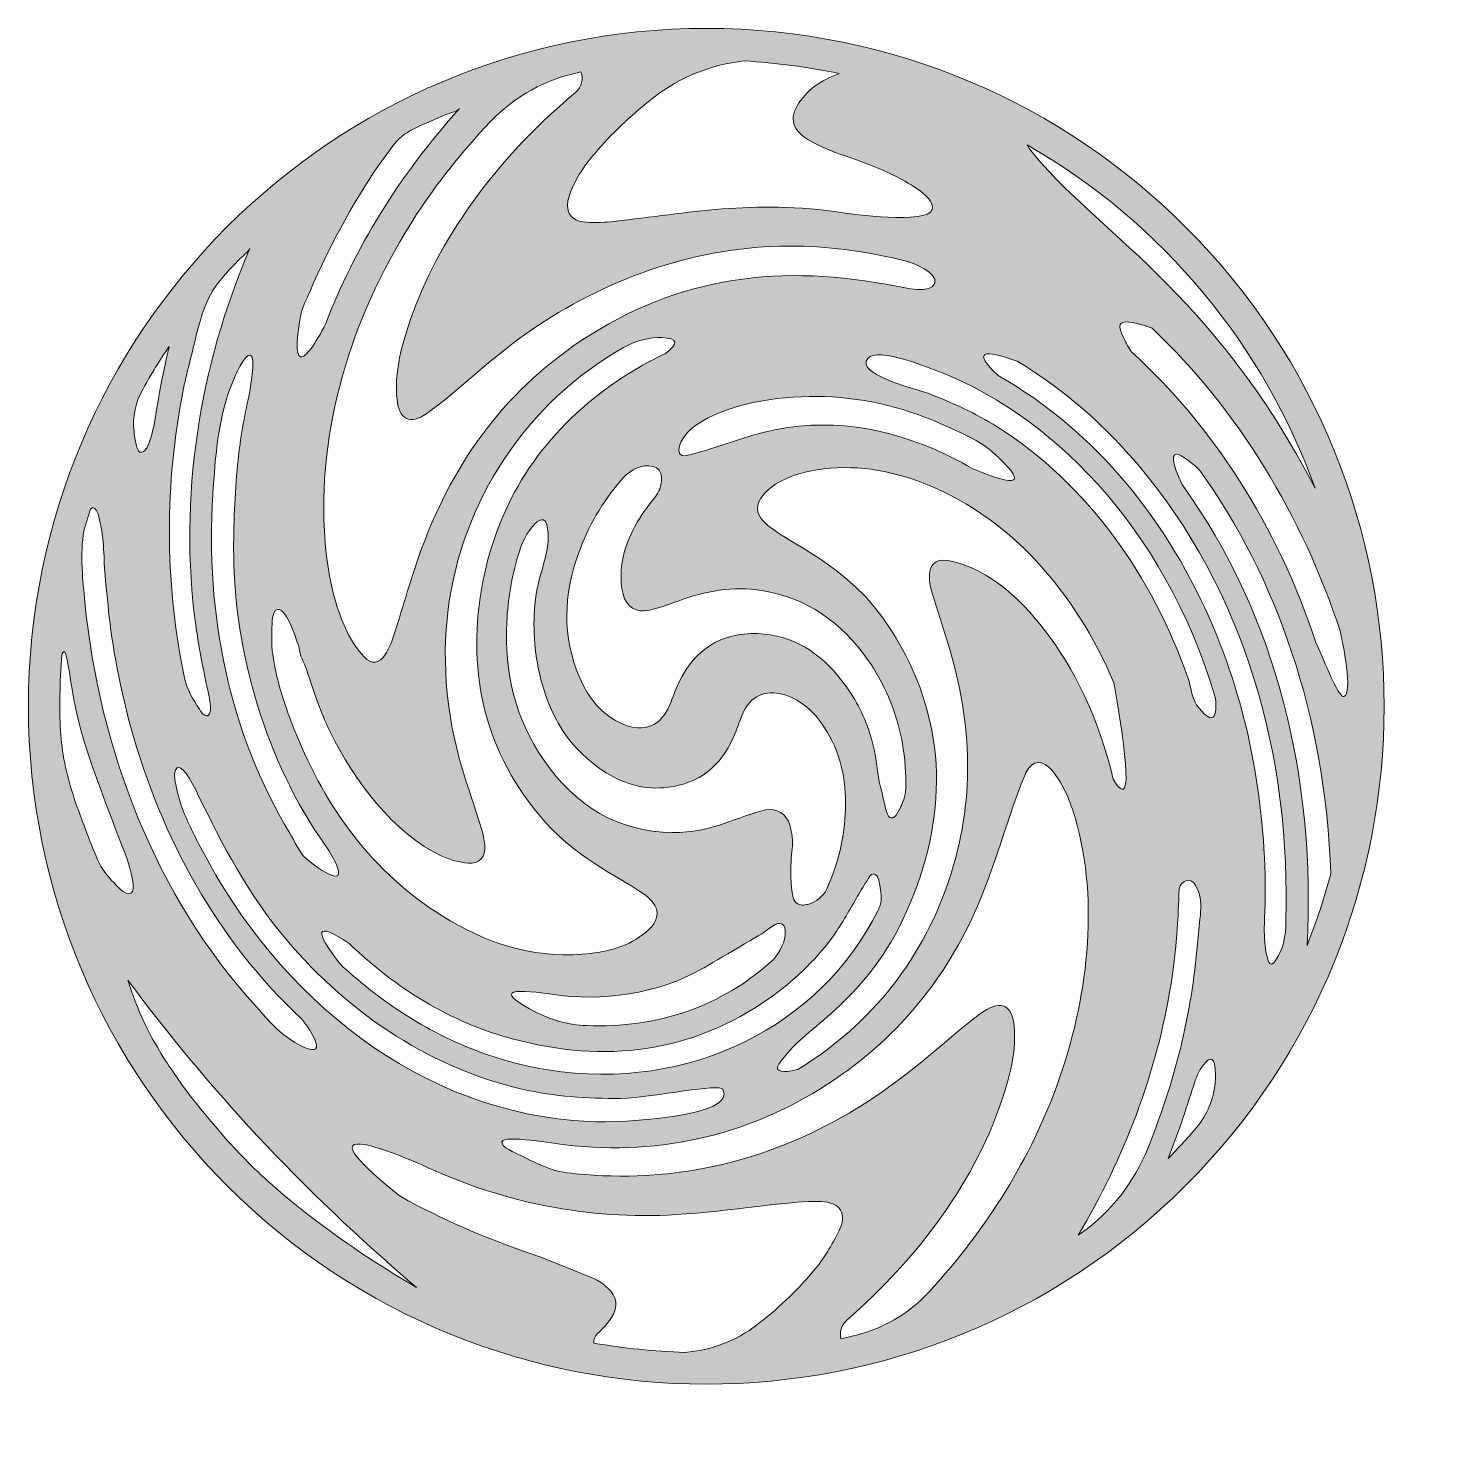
# Model space of a CAD drawing. Header units: inches. Extents: x 0 to 6.29, y -6.29 to 0.
import ezdxf

# ---------------------------------------------------------------- set-up
doc = ezdxf.new("R2010")
doc.units = ezdxf.units.IN
doc.header["$MEASUREMENT"] = 0
doc.layers.add('3-1 - Coasters Laser Cut', color=7, linetype='Continuous', lineweight=0)

msp = doc.modelspace()

# ---------------------------------------------------------------- hatches: boundary and pattern name
at = {"layer": '3-1 - Coasters Laser Cut', "true_color": 0x1d1d1b, "transparency": 33554687}
h = msp.add_hatch(color=250, dxfattribs=at)
h.dxf.hatch_style = 2
edge = h.paths.add_edge_path()
edge.add_spline(control_points=[(5.8222, -2.9565), (5.8006, -2.9608), (5.757, -2.8539), (5.698, -2.7174), (5.5258, -2.1969), (5.2411, -1.7585), (4.8823, -1.4319), (4.8706, -1.4149), (4.858, -1.3938), (4.8463, -1.3678), (4.8255, -1.3219), (4.8306, -1.3119), (4.8329, -1.3087), (4.842, -1.2954), (4.8744, -1.291), (4.9738, -1.3271), (5.3569, -1.6918), (5.637, -2.1557), (5.8066, -2.6706), (5.8152, -2.7125), (5.8637, -2.9481), (5.8222, -2.9565)], knot_values=[0, 0, 0, 0, 1, 1, 1, 2, 2, 2, 3, 3, 3, 4, 4, 4, 5, 5, 5, 6, 6, 6, 7, 7, 7, 7], degree=3, periodic=0)
edge = h.paths.add_edge_path()
edge.add_spline(control_points=[(5.6588, -4.0583), (5.6986, -3.338), (5.529, -2.6028), (5.1056, -2.0189), (5.082, -1.9678), (5.0552, -1.8994), (5.073, -1.8867), (5.0876, -1.8763), (5.1301, -1.9047), (5.1841, -1.956), (5.523, -2.4274), (5.7398, -3.0419), (5.764, -3.7418), (5.7342, -3.8522), (5.7021, -3.9496), (5.6588, -4.0583)], knot_values=[0, 0, 0, 0, 1, 1, 1, 2, 2, 2, 3, 3, 3, 4, 4, 4, 5, 5, 5, 5], degree=3, periodic=0)
edge = h.paths.add_edge_path()
edge.add_spline(control_points=[(5.5658, -3.8989), (5.5644, -3.9658), (5.5688, -4.0339), (5.5369, -4.0946), (5.5313, -4.1051), (5.5254, -4.1153), (5.519, -4.1253), (5.5162, -4.1299), (5.5131, -4.1344), (5.5088, -4.1375), (5.497, -4.1458), (5.4893, -4.1364), (5.4861, -4.1256), (5.4601, -4.0388), (5.4722, -3.9529), (5.4733, -3.8642), (5.4786, -3.4465), (5.4048, -3.0308), (5.2444, -2.6507), (5.0494, -2.1886), (4.7259, -1.7814), (4.2911, -1.5358), (4.1749, -1.4271), (4.2266, -1.4185), (4.3751, -1.4724), (4.5493, -1.5769), (4.7123, -1.7104), (4.8573, -1.8706), (5.3588, -2.4248), (5.5787, -3.1633), (5.5658, -3.8989)], knot_values=[0, 0, 0, 0, 1, 1, 1, 2, 2, 2, 3, 3, 3, 4, 4, 4, 5, 5, 5, 6, 6, 6, 7, 7, 7, 8, 8, 8, 9, 9, 9, 10, 10, 10, 10], degree=3, periodic=0)
edge = h.paths.add_edge_path()
edge.add_spline(control_points=[(5.1701, -2.9935), (5.1499, -2.9669), (5.1437, -2.9094), (5.1324, -2.8774), (4.9767, -2.4289), (4.689, -2.0168), (4.2873, -1.7629), (4.1912, -1.7022), (4.0872, -1.6557), (3.9813, -1.6149), (3.9358, -1.5972), (3.6877, -1.539), (3.7079, -1.4726), (3.7299, -1.3997), (3.9499, -1.4896), (3.993, -1.505), (4.5116, -1.6903), (5.0268, -2.2006), (5.2543, -2.9636), (5.2624, -3.0686), (5.2345, -3.0785), (5.1701, -2.9935)], knot_values=[0, 0, 0, 0, 1, 1, 1, 2, 2, 2, 3, 3, 3, 4, 4, 4, 5, 5, 5, 6, 6, 6, 7, 7, 7, 7], degree=3, periodic=0)
edge = h.paths.add_edge_path()
edge.add_spline(control_points=[(5.2507, -4.6785), (5.2416, -4.7513), (5.2094, -4.8194), (5.1613, -4.8747), (5.1236, -4.918), (5.0845, -4.9603), (5.0441, -5.0015), (5.0849, -4.8972), (5.1216, -4.7911), (5.1558, -4.6806), (5.1668, -4.6454), (5.178, -4.6146), (5.2013, -4.586), (5.2086, -4.5771), (5.2234, -4.5572), (5.2373, -4.5628), (5.2506, -4.5681), (5.2513, -4.5935), (5.2522, -4.6047), (5.2543, -4.6316), (5.2535, -4.6559), (5.2507, -4.6785)], knot_values=[0, 0, 0, 0, 1, 1, 1, 2, 2, 2, 3, 3, 3, 4, 4, 4, 5, 5, 5, 6, 6, 6, 7, 7, 7, 7], degree=3, periodic=0)
edge = h.paths.add_edge_path()
edge.add_spline(control_points=[(4.6611, -5.33), (4.6562, -5.3335), (4.6514, -5.337), (4.6465, -5.3404), (4.8484, -5.0004), (4.993, -4.626), (5.0568, -4.2285), (5.0955, -3.9867), (5.0883, -3.8176), (5.094, -3.8007), (5.099, -3.7864), (5.1199, -3.7685), (5.1358, -3.7701), (5.1693, -3.7736), (5.1836, -3.8328), (5.1868, -3.859), (5.1922, -3.9031), (5.1833, -3.9471), (5.1797, -3.9908), (5.1669, -4.1469), (5.1468, -4.3025), (5.112, -4.4553), (5.0726, -4.6284), (5.0191, -4.796), (4.9538, -4.9572), (4.8933, -5.1065), (4.7922, -5.2363), (4.6611, -5.33)], knot_values=[0, 0, 0, 0, 1, 1, 1, 2, 2, 2, 3, 3, 3, 4, 4, 4, 5, 5, 5, 6, 6, 6, 7, 7, 7, 8, 8, 8, 9, 9, 9, 9], degree=3, periodic=0)
edge = h.paths.add_edge_path()
edge.add_spline(control_points=[(3.9877, -5.59), (3.8963, -5.6892), (3.777, -5.7577), (3.6455, -5.788), (3.629, -5.7917), (3.6125, -5.7954), (3.5959, -5.7989), (3.5888, -5.7714), (3.5956, -5.7401), (3.6212, -5.7178), (3.9344, -5.4446), (4.1972, -5.0981), (4.3183, -4.7122), (4.3483, -4.6168), (4.3713, -4.5194), (4.3629, -4.4178), (4.3549, -4.3235), (4.3063, -4.2983), (4.2274, -4.3511), (4.0929, -4.4414), (3.9098, -4.6385), (3.6319, -4.8004), (3.2641, -5.0147), (2.8769, -5.105), (2.4638, -5.0728), (2.3382, -5.0631), (2.308, -5.0537), (2.1726, -4.9853), (2.1598, -4.9789), (2.0886, -4.9496), (2.0949, -4.9269), (2.1037, -4.8957), (2.3331, -4.9365), (2.3754, -4.9413), (2.8087, -4.9899), (3.2094, -4.8953), (3.5708, -4.65), (3.8548, -4.4572), (4.0641, -4.199), (4.2001, -3.8851), (4.2811, -3.6982), (4.3637, -3.3989), (4.4148, -3.2951), (4.4443, -3.2354), (4.489, -3.2339), (4.5319, -3.2864), (4.5829, -3.3486), (4.6113, -3.4219), (4.6334, -3.4976), (4.7418, -3.8689), (4.6861, -4.3064), (4.5545, -4.6704), (4.4378, -4.9935), (4.2486, -5.3068), (3.9877, -5.59)], knot_values=[0, 0, 0, 0, 1, 1, 1, 2, 2, 2, 3, 3, 3, 4, 4, 4, 5, 5, 5, 6, 6, 6, 7, 7, 7, 8, 8, 8, 9, 9, 9, 10, 10, 10, 11, 11, 11, 12, 12, 12, 13, 13, 13, 14, 14, 14, 15, 15, 15, 16, 16, 16, 17, 17, 17, 18, 18, 18, 18], degree=3, periodic=0)
edge = h.paths.add_edge_path()
edge.add_spline(control_points=[(3.4751, -5.4989), (3.3952, -5.5944), (3.3068, -5.6738), (3.2233, -5.7382), (3.1313, -5.8092), (3.0206, -5.8508), (2.9054, -5.8594), (2.7694, -5.855), (2.6348, -5.8414), (2.5024, -5.8182), (2.5008, -5.8033), (2.5056, -5.7876), (2.519, -5.7758), (2.542, -5.7554), (2.563, -5.7321), (2.5808, -5.7044), (2.6112, -5.6571), (2.6056, -5.6121), (2.5637, -5.5747), (2.5462, -5.5592), (2.5269, -5.5436), (2.5056, -5.5347), (2.4084, -5.4946), (2.3116, -5.4529), (2.2122, -5.4186), (2.0148, -5.3504), (1.8262, -5.2683), (1.6476, -5.1703), (1.624, -5.1519), (1.4112, -4.9856), (1.4349, -4.9458), (1.4588, -4.9057), (1.7087, -5.0151), (1.7356, -5.0271), (2.0909, -5.1957), (2.4777, -5.2737), (2.867, -5.2499), (3.1048, -5.2353), (3.3801, -5.1864), (3.5072, -5.1915), (3.5929, -5.1951), (3.6251, -5.2457), (3.5868, -5.3233), (3.5562, -5.3853), (3.5193, -5.446), (3.4751, -5.4989)], knot_values=[0, 0, 0, 0, 1, 1, 1, 2, 2, 2, 3, 3, 3, 4, 4, 4, 5, 5, 5, 6, 6, 6, 7, 7, 7, 8, 8, 8, 9, 9, 9, 10, 10, 10, 11, 11, 11, 12, 12, 12, 13, 13, 13, 14, 14, 14, 15, 15, 15, 15], degree=3, periodic=0)
edge = h.paths.add_edge_path()
edge.add_spline(control_points=[(0.9769, -5.0231), (0.8742, -4.9199), (0.7361, -4.7598), (0.6447, -4.625), (0.6055, -4.5672), (0.5552, -4.4925), (0.5076, -4.3893), (0.4875, -4.3458), (0.4627, -4.2859), (0.4404, -4.2119), (0.7901, -4.6849), (1.198, -5.1295), (1.7173, -5.5721), (1.3565, -5.361), (1.1041, -5.1508), (0.9769, -5.0231)], knot_values=[0, 0, 0, 0, 1, 1, 1, 2, 2, 2, 3, 3, 3, 4, 4, 4, 5, 5, 5, 5], degree=3, periodic=0)
edge = h.paths.add_edge_path()
edge.add_spline(control_points=[(0.3697, -3.7719), (0.3384, -3.7401), (0.3168, -3.704), (0.2995, -3.6629), (0.2622, -3.5736), (0.2279, -3.4831), (0.1972, -3.3911), (0.1665, -3.2996), (0.1488, -3.2039), (0.1411, -3.1076), (0.1373, -3.0045), (0.1378, -2.8994), (0.1479, -2.7721), (0.1504, -2.7631), (0.1536, -2.7578), (0.1572, -2.7576), (0.1683, -2.7571), (0.1791, -2.8403), (0.1879, -2.8933), (0.224, -3.1119), (0.2537, -3.1993), (0.4233, -3.6412), (0.4609, -3.7393), (0.4751, -3.8158), (0.4538, -3.8275), (0.4284, -3.8415), (0.384, -3.7865), (0.3697, -3.7719)], knot_values=[0, 0, 0, 0, 1, 1, 1, 2, 2, 2, 3, 3, 3, 4, 4, 4, 5, 5, 5, 6, 6, 6, 7, 7, 7, 8, 8, 8, 9, 9, 9, 9], degree=3, periodic=0)
edge = h.paths.add_edge_path()
edge.add_spline(control_points=[(0.2451, -2.2244), (0.2541, -2.1922), (0.264, -2.1601), (0.2741, -2.1282), (0.2776, -2.1243), (0.2813, -2.1218), (0.2858, -2.1218), (0.3097, -2.1222), (0.3176, -2.1929), (0.3212, -2.2082), (0.3308, -2.2497), (0.3313, -2.2943), (0.3348, -2.3369), (0.3348, -2.4088), (0.3468, -2.4825), (0.3526, -2.554), (0.363, -2.6826), (0.398, -2.8933), (0.4534, -3.094), (0.5876, -3.5808), (0.8363, -4.0374), (1.2104, -4.3854), (1.2584, -4.4467), (1.2848, -4.5013), (1.2711, -4.5157), (1.2569, -4.5304), (1.1986, -4.5053), (1.1305, -4.4544), (1.0858, -4.421), (1.0468, -4.3717), (1.0091, -4.3306), (0.5614, -3.8405), (0.3148, -3.1929), (0.2495, -2.5376), (0.2408, -2.4504), (0.2277, -2.3203), (0.2451, -2.2244)], knot_values=[0, 0, 0, 0, 1, 1, 1, 2, 2, 2, 3, 3, 3, 4, 4, 4, 5, 5, 5, 6, 6, 6, 7, 7, 7, 8, 8, 8, 9, 9, 9, 10, 10, 10, 11, 11, 11, 12, 12, 12, 12], degree=3, periodic=0)
edge = h.paths.add_edge_path()
edge.add_spline(control_points=[(0.5071, -1.5947), (0.5432, -1.5307), (0.5816, -1.4682), (0.6226, -1.4072), (0.5573, -1.6875), (0.5681, -1.7362), (0.5376, -1.8232), (0.5322, -1.8389), (0.5181, -1.8843), (0.4931, -1.8749), (0.4761, -1.8683), (0.4697, -1.8036), (0.4674, -1.7857), (0.4591, -1.7197), (0.4744, -1.6527), (0.5071, -1.5947)], knot_values=[0, 0, 0, 0, 1, 1, 1, 2, 2, 2, 3, 3, 3, 4, 4, 4, 5, 5, 5, 5], degree=3, periodic=0)
edge = h.paths.add_edge_path()
edge.add_spline(control_points=[(0.6767, -1.6421), (0.6924, -1.5561), (0.7154, -1.4723), (0.7357, -1.3877), (0.7837, -1.1883), (0.8089, -1.1513), (0.932, -1.0229), (0.9449, -1.0095), (0.9731, -0.9904), (0.9804, -0.9736), (0.7558, -1.4928), (0.664, -2.0808), (0.7404, -2.6415), (0.7522, -2.7282), (0.7699, -2.8139), (0.787, -2.8996), (0.7906, -2.9181), (0.8233, -3.0321), (0.7934, -3.0425), (0.7749, -3.049), (0.7494, -3.0011), (0.7424, -2.9903), (0.7202, -2.9554), (0.7015, -2.9224), (0.6927, -2.8815), (0.6066, -2.482), (0.6012, -2.0558), (0.6767, -1.6421)], knot_values=[0, 0, 0, 0, 1, 1, 1, 2, 2, 2, 3, 3, 3, 4, 4, 4, 5, 5, 5, 6, 6, 6, 7, 7, 7, 8, 8, 8, 9, 9, 9, 9], degree=3, periodic=0)
edge = h.paths.add_edge_path()
edge.add_spline(control_points=[(0.9726, -1.6417), (0.9513, -1.7367), (0.9351, -1.8326), (0.9258, -1.9297), (0.913, -2.0636), (0.9072, -2.1988), (0.9083, -2.3332), (0.912, -2.7515), (1.048, -3.2426), (1.3134, -3.6151), (1.3574, -3.6797), (1.3827, -3.7356), (1.3687, -3.7486), (1.3543, -3.7621), (1.2973, -3.7307), (1.2302, -3.6749), (1.2001, -3.6497), (1.1769, -3.5947), (1.1566, -3.5612), (0.8891, -3.1192), (0.7818, -2.5915), (0.8161, -2.0633), (0.827, -1.8953), (0.8388, -1.7172), (0.9054, -1.56), (0.9129, -1.5424), (0.9562, -1.4374), (0.9834, -1.4458), (1.007, -1.4532), (0.9804, -1.6004), (0.9726, -1.6417)], knot_values=[0, 0, 0, 0, 1, 1, 1, 2, 2, 2, 3, 3, 3, 4, 4, 4, 5, 5, 5, 6, 6, 6, 7, 7, 7, 8, 8, 8, 9, 9, 9, 10, 10, 10, 10], degree=3, periodic=0)
edge = h.paths.add_edge_path()
edge.add_spline(control_points=[(1.0776, -2.6779), (1.079, -2.6583), (1.0727, -2.5772), (1.1016, -2.5713), (1.1437, -2.5625), (1.189, -2.7149), (1.1984, -2.7428), (1.1984, -2.7703), (1.2211, -2.8097), (1.2299, -2.836), (1.2669, -2.9456), (1.2895, -3.0193), (1.3365, -3.1154), (1.438, -3.3242), (1.617, -3.566), (1.8299, -3.6629), (1.8659, -3.6793), (1.9065, -3.6906), (1.9458, -3.6939), (1.9979, -3.6985), (2.024, -3.6668), (2.0191, -3.6146), (2.014, -3.5589), (2.0069, -3.5467), (1.9377, -3.3344), (1.7637, -2.8015), (1.8423, -2.305), (2.1058, -1.9058), (2.2422, -1.6996), (2.4183, -1.5349), (2.6334, -1.4126), (2.6901, -1.3804), (2.7476, -1.3665), (2.8047, -1.3683), (2.8736, -1.3704), (2.8783, -1.3949), (2.8205, -1.4385), (2.7279, -1.4811), (2.6383, -1.5343), (2.5519, -1.5985), (2.2641, -1.8121), (2.0799, -2.0963), (2.0115, -2.4476), (1.9376, -2.8267), (2.0093, -3.176), (2.2586, -3.4796), (2.4141, -3.669), (2.6031, -3.749), (2.7151, -3.8253), (2.8026, -3.8849), (2.8047, -3.9464), (2.7197, -4.0101), (2.6408, -4.0692), (2.5477, -4.0904), (2.4511, -4.0974), (2.2243, -4.1138), (2.0194, -4.046), (1.8304, -3.9274), (1.5208, -3.7326), (1.3172, -3.4512), (1.1822, -3.1165), (1.1448, -3.0237), (1.1098, -2.9265), (1.0906, -2.8271), (1.0812, -2.7779), (1.074, -2.7276), (1.0776, -2.6779)], knot_values=[0, 0, 0, 0, 1, 1, 1, 2, 2, 2, 3, 3, 3, 4, 4, 4, 5, 5, 5, 6, 6, 6, 7, 7, 7, 8, 8, 8, 9, 9, 9, 10, 10, 10, 11, 11, 11, 12, 12, 12, 13, 13, 13, 14, 14, 14, 15, 15, 15, 16, 16, 16, 17, 17, 17, 18, 18, 18, 19, 19, 19, 20, 20, 20, 21, 21, 21, 22, 22, 22, 22], degree=3, periodic=0)
edge = h.paths.add_edge_path()
edge.add_spline(control_points=[(1.2073, -1.2599), (1.2137, -1.2288), (1.2323, -1.196), (1.2446, -1.1668), (1.3361, -0.9491), (1.4641, -0.7249), (1.5655, -0.5844), (1.6578, -0.4565), (1.6459, -0.4698), (1.837, -0.3851), (1.8546, -0.3773), (1.8952, -0.3688), (1.9079, -0.3549), (1.6383, -0.6528), (1.4419, -0.9771), (1.3158, -1.3063), (1.2702, -1.3965), (1.2249, -1.4601), (1.2038, -1.4529), (1.1824, -1.4457), (1.1858, -1.3651), (1.2073, -1.2599)], knot_values=[0, 0, 0, 0, 1, 1, 1, 2, 2, 2, 3, 3, 3, 4, 4, 4, 5, 5, 5, 6, 6, 6, 7, 7, 7, 7], degree=3, periodic=0)
edge = h.paths.add_edge_path()
edge.add_spline(control_points=[(4.1733, -1.9457), (4.1205, -1.9143), (4.0659, -1.8864), (4.0095, -1.8625), (3.7493, -1.7519), (3.4812, -1.7189), (3.2063, -1.8006), (3.1076, -1.8297), (3.0131, -1.8675), (2.9122, -1.89), (2.8788, -1.8975), (2.8755, -1.8714), (2.8816, -1.8478), (2.8929, -1.8033), (2.9362, -1.7653), (2.9759, -1.7419), (3.1323, -1.65), (3.3451, -1.6236), (3.5233, -1.6294), (3.7113, -1.6354), (3.897, -1.6832), (4.0674, -1.7625), (4.1305, -1.7919), (4.2095, -1.8244), (4.262, -1.8708), (4.4322, -2.0214), (4.3801, -2.0331), (4.1733, -1.9457)], knot_values=[0, 0, 0, 0, 1, 1, 1, 2, 2, 2, 3, 3, 3, 4, 4, 4, 5, 5, 5, 6, 6, 6, 7, 7, 7, 8, 8, 8, 9, 9, 9, 9], degree=3, periodic=0)
edge = h.paths.add_edge_path()
edge.add_spline(control_points=[(2.1836, -4.6939), (2.3287, -4.7276), (2.472, -4.7356), (2.6204, -4.7356), (2.7798, -4.7288), (3.0587, -4.6679), (3.0737, -4.6952), (3.14, -4.8158), (2.6368, -4.8449), (2.4818, -4.8378), (1.7333, -4.8034), (1.1068, -4.2918), (0.7615, -3.624), (0.7308, -3.5647), (0.6999, -3.505), (0.678, -3.4418), (0.6704, -3.4199), (0.6252, -3.2839), (0.6595, -3.2711), (0.6877, -3.2606), (0.7394, -3.3679), (0.7486, -3.3869), (0.8586, -3.6156), (0.9745, -3.8338), (1.1384, -4.0292), (1.4318, -4.3789), (1.8008, -4.6049), (2.1836, -4.6939)], knot_values=[0, 0, 0, 0, 1, 1, 1, 2, 2, 2, 3, 3, 3, 4, 4, 4, 5, 5, 5, 6, 6, 6, 7, 7, 7, 8, 8, 8, 9, 9, 9, 9], degree=3, periodic=0)
edge = h.paths.add_edge_path()
edge.add_spline(control_points=[(2.1468, -4.4732), (2.5497, -4.5804), (2.9334, -4.5361), (3.2791, -4.2922), (3.384, -4.2182), (3.4787, -4.1294), (3.5549, -4.0258), (3.5957, -3.9704), (3.6296, -3.9104), (3.6636, -3.8508), (3.6789, -3.8239), (3.6952, -3.7982), (3.7113, -3.7719), (3.7169, -3.7627), (3.7276, -3.7395), (3.7415, -3.7415), (3.7596, -3.7441), (3.7652, -3.7773), (3.7679, -3.791), (3.7732, -3.8183), (3.7774, -3.8527), (3.7695, -3.8797), (3.7673, -3.8873), (3.7639, -3.8945), (3.7604, -3.9016), (3.5088, -4.4129), (2.9265, -4.7094), (2.3006, -4.6093), (2.1985, -4.593), (2.0981, -4.5665), (2.0011, -4.5309), (1.8986, -4.4933), (1.7999, -4.4455), (1.7064, -4.3892), (1.6061, -4.3288), (1.5118, -4.2587), (1.4243, -4.181), (1.4091, -4.1674), (1.3894, -4.1537), (1.3769, -4.1375), (1.2659, -3.9937), (1.2647, -3.9474), (1.4197, -4.0501), (1.6272, -4.2493), (1.8663, -4.3986), (2.1468, -4.4732)], knot_values=[0, 0, 0, 0, 1, 1, 1, 2, 2, 2, 3, 3, 3, 4, 4, 4, 5, 5, 5, 6, 6, 6, 7, 7, 7, 8, 8, 8, 9, 9, 9, 10, 10, 10, 11, 11, 11, 12, 12, 12, 13, 13, 13, 14, 14, 14, 15, 15, 15, 15], degree=3, periodic=0)
edge = h.paths.add_edge_path()
edge.add_spline(control_points=[(2.9866, -4.1596), (2.988, -4.1588), (3.2533, -4.0022), (3.2547, -4.0013), (3.2722, -3.9896), (3.313, -3.9493), (3.3365, -3.9637), (3.348, -3.9708), (3.3487, -3.9889), (3.349, -3.9996), (3.3502, -4.0419), (3.3274, -4.084), (3.2974, -4.1208), (3.0638, -4.3336), (2.7826, -4.4242), (2.4693, -4.4132), (2.3922, -4.4106), (2.3173, -4.39), (2.2484, -4.355), (2.0695, -4.264), (2.117, -4.245), (2.3147, -4.2744), (2.5394, -4.3077), (2.7814, -4.2754), (2.9866, -4.1596)], knot_values=[0, 0, 0, 0, 1, 1, 1, 2, 2, 2, 3, 3, 3, 4, 4, 4, 5, 5, 5, 6, 6, 6, 7, 7, 7, 8, 8, 8, 8], degree=3, periodic=0)
edge = h.paths.add_edge_path()
edge.add_spline(control_points=[(2.6318, -2.5038), (2.6462, -2.5617), (2.6905, -2.5881), (2.7487, -2.5744), (2.7916, -2.5644), (2.8336, -2.5494), (2.8751, -2.5342), (2.9952, -2.4901), (3.1179, -2.4664), (3.2458, -2.4875), (3.4455, -2.5206), (3.5977, -2.6286), (3.7127, -2.7914), (3.7865, -2.8959), (3.8381, -3.0152), (3.8634, -3.1406), (3.8767, -3.2063), (3.8825, -3.2735), (3.8838, -3.3405), (3.8844, -3.3755), (3.8798, -3.4038), (3.8647, -3.4352), (3.8572, -3.4509), (3.8405, -3.4976), (3.8168, -3.4942), (3.7996, -3.4917), (3.794, -3.4529), (3.7818, -3.4001), (3.775, -3.3706), (3.7653, -3.342), (3.7615, -3.312), (3.7533, -3.2466), (3.745, -3.1836), (3.7245, -3.1206), (3.6973, -3.0369), (3.6558, -2.9586), (3.6004, -2.8869), (3.5062, -2.7651), (3.3852, -2.6836), (3.2262, -2.6783), (3.0651, -2.6731), (2.9494, -2.7481), (2.8794, -2.8925), (2.863, -2.9261), (2.852, -2.9621), (2.8373, -2.9965), (2.7984, -3.0872), (2.724, -3.1182), (2.6326, -3.0797), (2.538, -3.04), (2.4791, -2.9646), (2.4397, -2.8736), (2.3606, -2.6914), (2.3683, -2.5062), (2.4343, -2.3233), (2.4768, -2.2051), (2.5399, -2.0957), (2.622, -2.0006), (2.6534, -1.964), (2.6938, -1.9339), (2.7447, -1.9354), (2.8043, -1.9368), (2.8112, -1.9894), (2.7938, -2.0385), (2.7856, -2.0617), (2.769, -2.0807), (2.7537, -2.0999), (2.6851, -2.1861), (2.6302, -2.29), (2.6233, -2.4017), (2.6212, -2.4354), (2.6237, -2.471), (2.6318, -2.5038)], knot_values=[0, 0, 0, 0, 1, 1, 1, 2, 2, 2, 3, 3, 3, 4, 4, 4, 5, 5, 5, 6, 6, 6, 7, 7, 7, 8, 8, 8, 9, 9, 9, 10, 10, 10, 11, 11, 11, 12, 12, 12, 13, 13, 13, 14, 14, 14, 15, 15, 15, 16, 16, 16, 17, 17, 17, 18, 18, 18, 19, 19, 19, 20, 20, 20, 21, 21, 21, 22, 22, 22, 23, 23, 23, 24, 24, 24, 24], degree=3, periodic=0)
edge = h.paths.add_edge_path()
edge.add_spline(control_points=[(2.2611, -2.8529), (2.302, -3.0369), (2.3926, -3.1918), (2.557, -3.2946), (2.6406, -3.3467), (2.7324, -3.3708), (2.8306, -3.3586), (2.9684, -3.3415), (3.0638, -3.2654), (3.1195, -3.1393), (3.1351, -3.1043), (3.1461, -3.0672), (3.1615, -3.0321), (3.1955, -2.9546), (3.2611, -2.9244), (3.3426, -2.9483), (3.4213, -2.9713), (3.477, -3.0247), (3.5208, -3.0911), (3.5933, -3.2008), (3.6204, -3.3237), (3.6161, -3.4536), (3.6121, -3.5773), (3.5841, -3.6992), (3.5315, -3.8114), (3.5173, -3.8417), (3.4851, -3.8662), (3.4531, -3.8753), (3.4422, -3.8783), (3.4219, -3.884), (3.4045, -3.8742), (3.3843, -3.8627), (3.381, -3.8356), (3.379, -3.8148), (3.3609, -3.6321), (3.4004, -3.6392), (3.3697, -3.525), (3.3568, -3.4776), (3.3097, -3.4487), (3.2616, -3.4588), (3.1486, -3.4822), (3.023, -3.5617), (2.8509, -3.5589), (2.6047, -3.555), (2.419, -3.4385), (2.2823, -3.2404), (2.1554, -3.0567), (2.1045, -2.8496), (2.1169, -2.6279), (2.1224, -2.5278), (2.1372, -2.4276), (2.1673, -2.3318), (2.1813, -2.2871), (2.1965, -2.2468), (2.2259, -2.2101), (2.2427, -2.189), (2.2812, -2.1489), (2.2936, -2.1958), (2.3204, -2.2964), (2.2604, -2.4054), (2.2468, -2.5043), (2.2306, -2.621), (2.2354, -2.7376), (2.2611, -2.8529)], knot_values=[0, 0, 0, 0, 1, 1, 1, 2, 2, 2, 3, 3, 3, 4, 4, 4, 5, 5, 5, 6, 6, 6, 7, 7, 7, 8, 8, 8, 9, 9, 9, 10, 10, 10, 11, 11, 11, 12, 12, 12, 13, 13, 13, 14, 14, 14, 15, 15, 15, 16, 16, 16, 17, 17, 17, 18, 18, 18, 19, 19, 19, 20, 20, 20, 21, 21, 21, 21], degree=3, periodic=0)
edge = h.paths.add_edge_path()
edge.add_spline(control_points=[(3.9874, -2.4344), (3.9881, -2.4482), (3.9893, -2.4624), (3.9931, -2.4753), (4.0158, -2.5507), (4.0386, -2.6261), (4.0627, -2.701), (4.174, -3.0453), (4.1936, -3.3915), (4.0833, -3.7399), (3.9649, -4.1144), (3.7338, -4.4051), (3.4057, -4.607), (3.383, -4.6127), (3.3267, -4.6253), (3.3166, -4.6068), (3.3082, -4.5916), (3.336, -4.5638), (3.3708, -4.5223), (3.466, -4.4091), (3.7344, -4.277), (3.9027, -3.871), (4.0747, -3.4558), (4.0627, -3.0494), (3.8184, -2.6624), (3.6287, -2.3617), (3.3486, -2.2801), (3.2526, -2.1813), (3.2184, -2.1462), (3.218, -2.1043), (3.2501, -2.0672), (3.3049, -2.0035), (3.3799, -1.9762), (3.4588, -1.9599), (3.6212, -1.9261), (3.7795, -1.9472), (3.9341, -2.0024), (4.3349, -2.1454), (4.637, -2.4972), (4.8037, -2.8962), (4.8399, -3.1013), (4.9062, -3.5022), (4.8008, -3.3231), (4.7456, -3.0858), (4.6506, -2.8719), (4.5215, -2.6951), (4.4098, -2.5422), (4.2561, -2.3883), (4.0686, -2.3553), (4.0111, -2.3453), (3.9843, -2.3765), (3.9874, -2.4344)], knot_values=[0, 0, 0, 0, 1, 1, 1, 2, 2, 2, 3, 3, 3, 4, 4, 4, 5, 5, 5, 6, 6, 6, 7, 7, 7, 8, 8, 8, 9, 9, 9, 10, 10, 10, 11, 11, 11, 12, 12, 12, 13, 13, 13, 14, 14, 14, 15, 15, 15, 16, 16, 16, 17, 17, 17, 17], degree=3, periodic=0)
edge = h.paths.add_edge_path()
edge.add_spline(control_points=[(2.4454, -0.1925), (2.4563, -0.2225), (2.4505, -0.2586), (2.4212, -0.2832), (2.0298, -0.6107), (1.7881, -0.9854), (1.6804, -1.3187), (1.6465, -1.4235), (1.6199, -1.5303), (1.6312, -1.6421), (1.6401, -1.7317), (1.6884, -1.7551), (1.7627, -1.7042), (1.9011, -1.6096), (2.0502, -1.4461), (2.2829, -1.2968), (2.6166, -1.0826), (3.0022, -0.9574), (3.4006, -0.9633), (3.5641, -0.9658), (3.7262, -0.9901), (3.8847, -1.03), (3.9155, -1.0376), (4.0256, -1.0794), (4.0112, -1.1276), (3.9966, -1.1762), (3.8737, -1.1474), (3.8418, -1.141), (3.3369, -1.0396), (2.879, -1.0944), (2.4468, -1.3817), (2.0959, -1.6149), (1.8661, -1.9417), (1.7281, -2.3357), (1.6863, -2.4554), (1.652, -2.5779), (1.613, -2.6986), (1.6049, -2.7236), (1.593, -2.7481), (1.5791, -2.7704), (1.5543, -2.8104), (1.5176, -2.8168), (1.4863, -2.7818), (1.4561, -2.7478), (1.4284, -2.7092), (1.4091, -2.6682), (1.3427, -2.5272), (1.318, -2.3761), (1.3097, -2.2218), (1.283, -1.7288), (1.4483, -1.2386), (1.7166, -0.8256), (1.8065, -0.6872), (1.9162, -0.548), (2.044, -0.4135), (2.1505, -0.3015), (2.289, -0.2234), (2.4454, -0.1925)], knot_values=[0, 0, 0, 0, 1, 1, 1, 2, 2, 2, 3, 3, 3, 4, 4, 4, 5, 5, 5, 6, 6, 6, 7, 7, 7, 8, 8, 8, 9, 9, 9, 10, 10, 10, 11, 11, 11, 12, 12, 12, 13, 13, 13, 14, 14, 14, 15, 15, 15, 16, 16, 16, 17, 17, 17, 18, 18, 18, 19, 19, 19, 19], degree=3, periodic=0)
edge = h.paths.add_edge_path()
edge.add_spline(control_points=[(2.7677, -0.3051), (2.8837, -0.2151), (3.022, -0.1597), (3.1669, -0.1439), (3.3093, -0.1519), (3.4498, -0.1706), (3.588, -0.1993), (3.5518, -0.2132), (3.5115, -0.2321), (3.4745, -0.2593), (3.4662, -0.2656), (3.4438, -0.2857), (3.4198, -0.3161), (3.3647, -0.386), (3.3733, -0.4454), (3.4491, -0.4912), (3.5776, -0.5689), (3.6856, -0.5697), (3.8786, -0.6762), (3.9111, -0.6942), (4.0138, -0.7526), (3.9995, -0.8007), (3.9786, -0.8704), (3.6327, -0.8197), (3.6056, -0.8157), (3.1996, -0.7559), (2.9207, -0.8182), (2.5923, -0.8539), (2.5515, -0.8583), (2.5097, -0.8606), (2.4687, -0.8578), (2.3965, -0.8526), (2.3699, -0.8074), (2.394, -0.7382), (2.4205, -0.6614), (2.4679, -0.5974), (2.5202, -0.5371), (2.5955, -0.4506), (2.6788, -0.3742), (2.7677, -0.3051)], knot_values=[0, 0, 0, 0, 1, 1, 1, 2, 2, 2, 3, 3, 3, 4, 4, 4, 5, 5, 5, 6, 6, 6, 7, 7, 7, 8, 8, 8, 9, 9, 9, 10, 10, 10, 11, 11, 11, 12, 12, 12, 13, 13, 13, 13], degree=3, periodic=0)
edge = h.paths.add_edge_path()
edge.add_spline(control_points=[(5.694, -2.0347), (5.242, -1.1592), (4.7094, -0.8886), (4.4369, -0.54), (4.4305, -0.5318), (4.4249, -0.5236), (4.4204, -0.5156), (5.0256, -0.8621), (5.4724, -1.4134), (5.694, -2.0347)], knot_values=[0, 0, 0, 0, 1, 1, 1, 2, 2, 2, 3, 3, 3, 3], degree=3, periodic=0)
edge = h.paths.add_edge_path()
edge.add_spline(control_points=[(5.1212, -0.8788), (4.5783, -0.3358), (3.8283, 0), (2.9999, 0), (1.3431, 0), (-0.0001, -1.3432), (-0.0001, -3), (-0.0001, -3.8283), (0.3358, -4.5783), (0.8787, -5.1212), (2.0496, -6.2921), (3.9485, -6.294), (5.1212, -5.1212), (6.2921, -3.9504), (6.2939, -2.0515), (5.1212, -0.8788)], knot_values=[0, 0, 0, 0, 1, 1, 1, 2, 2, 2, 3, 3, 3, 4, 4, 4, 5, 5, 5, 5], degree=3, periodic=0)

# ---------------------------------------------------------------- linework, layer by layer
at = {"layer": '3-1 - Coasters Laser Cut'}
for points, knots in [([(5.1212, -0.8788), (4.5783, -0.3358), (3.8283, 0), (2.9999, 0), (1.3431, 0), (-0.0001, -1.3432), (-0.0001, -3), (-0.0001, -3.8283), (0.3358, -4.5783), (0.8787, -5.1212), (2.0496, -6.2921), (3.9485, -6.294), (5.1212, -5.1212), (6.2921, -3.9504), (6.2939, -2.0515), (5.1212, -0.8788)], [0, 0, 0, 0, 1, 1, 1, 2, 2, 2, 3, 3, 3, 4, 4, 4, 5, 5, 5, 5]), ([(2.7677, -0.3051), (2.8837, -0.2151), (3.022, -0.1597), (3.1669, -0.1439), (3.3093, -0.1519), (3.4498, -0.1706), (3.588, -0.1993), (3.5518, -0.2132), (3.5115, -0.2321), (3.4745, -0.2593), (3.4662, -0.2656), (3.4438, -0.2857), (3.4198, -0.3161), (3.3647, -0.386), (3.3733, -0.4454), (3.4491, -0.4912), (3.5776, -0.5689), (3.6856, -0.5697), (3.8786, -0.6762), (3.9111, -0.6942), (4.0138, -0.7526), (3.9995, -0.8007), (3.9786, -0.8704), (3.6327, -0.8197), (3.6056, -0.8157), (3.1996, -0.7559), (2.9207, -0.8182), (2.5923, -0.8539), (2.5515, -0.8583), (2.5097, -0.8606), (2.4687, -0.8578), (2.3965, -0.8526), (2.3699, -0.8074), (2.394, -0.7382), (2.4205, -0.6614), (2.4679, -0.5974), (2.5202, -0.5371), (2.5955, -0.4506), (2.6788, -0.3742), (2.7677, -0.3051)], [0, 0, 0, 0, 1, 1, 1, 2, 2, 2, 3, 3, 3, 4, 4, 4, 5, 5, 5, 6, 6, 6, 7, 7, 7, 8, 8, 8, 9, 9, 9, 10, 10, 10, 11, 11, 11, 12, 12, 12, 13, 13, 13, 13]), ([(2.4454, -0.1925), (2.4563, -0.2225), (2.4505, -0.2586), (2.4212, -0.2832), (2.0298, -0.6107), (1.7881, -0.9854), (1.6804, -1.3187), (1.6465, -1.4235), (1.6199, -1.5303), (1.6312, -1.6421), (1.6401, -1.7317), (1.6884, -1.7551), (1.7627, -1.7042), (1.9011, -1.6096), (2.0502, -1.4461), (2.2829, -1.2968), (2.6166, -1.0826), (3.0022, -0.9574), (3.4006, -0.9633), (3.5641, -0.9658), (3.7262, -0.9901), (3.8847, -1.03), (3.9155, -1.0376), (4.0256, -1.0794), (4.0112, -1.1276), (3.9966, -1.1762), (3.8737, -1.1474), (3.8418, -1.141), (3.3369, -1.0396), (2.879, -1.0944), (2.4468, -1.3817), (2.0959, -1.6149), (1.8661, -1.9417), (1.7281, -2.3357), (1.6863, -2.4554), (1.652, -2.5779), (1.613, -2.6986), (1.6049, -2.7236), (1.593, -2.7481), (1.5791, -2.7704), (1.5543, -2.8104), (1.5176, -2.8168), (1.4863, -2.7818), (1.4561, -2.7478), (1.4284, -2.7092), (1.4091, -2.6682), (1.3427, -2.5272), (1.318, -2.3761), (1.3097, -2.2218), (1.283, -1.7288), (1.4483, -1.2386), (1.7166, -0.8256), (1.8065, -0.6872), (1.9162, -0.548), (2.044, -0.4135), (2.1505, -0.3015), (2.289, -0.2234), (2.4454, -0.1925)], [0, 0, 0, 0, 1, 1, 1, 2, 2, 2, 3, 3, 3, 4, 4, 4, 5, 5, 5, 6, 6, 6, 7, 7, 7, 8, 8, 8, 9, 9, 9, 10, 10, 10, 11, 11, 11, 12, 12, 12, 13, 13, 13, 14, 14, 14, 15, 15, 15, 16, 16, 16, 17, 17, 17, 18, 18, 18, 19, 19, 19, 19]), ([(1.2073, -1.2599), (1.2137, -1.2288), (1.2323, -1.196), (1.2446, -1.1668), (1.3361, -0.9491), (1.4641, -0.7249), (1.5655, -0.5844), (1.6578, -0.4565), (1.6459, -0.4698), (1.837, -0.3851), (1.8546, -0.3773), (1.8952, -0.3688), (1.9079, -0.3549), (1.6383, -0.6528), (1.4419, -0.9771), (1.3158, -1.3063), (1.2702, -1.3965), (1.2249, -1.4601), (1.2038, -1.4529), (1.1824, -1.4457), (1.1858, -1.3651), (1.2073, -1.2599)], [0, 0, 0, 0, 1, 1, 1, 2, 2, 2, 3, 3, 3, 4, 4, 4, 5, 5, 5, 6, 6, 6, 7, 7, 7, 7]), ([(5.694, -2.0347), (5.242, -1.1592), (4.7094, -0.8886), (4.4369, -0.54), (4.4305, -0.5318), (4.4249, -0.5236), (4.4204, -0.5156), (5.0256, -0.8621), (5.4724, -1.4134), (5.694, -2.0347)], [0, 0, 0, 0, 1, 1, 1, 2, 2, 2, 3, 3, 3, 3]), ([(0.6767, -1.6421), (0.6924, -1.5561), (0.7154, -1.4723), (0.7357, -1.3877), (0.7837, -1.1883), (0.8089, -1.1513), (0.932, -1.0229), (0.9449, -1.0095), (0.9731, -0.9904), (0.9804, -0.9736), (0.7558, -1.4928), (0.664, -2.0808), (0.7404, -2.6415), (0.7522, -2.7282), (0.7699, -2.8139), (0.787, -2.8996), (0.7906, -2.9181), (0.8233, -3.0321), (0.7934, -3.0425), (0.7749, -3.049), (0.7494, -3.0011), (0.7424, -2.9903), (0.7202, -2.9554), (0.7015, -2.9224), (0.6927, -2.8815), (0.6066, -2.482), (0.6012, -2.0558), (0.6767, -1.6421)], [0, 0, 0, 0, 1, 1, 1, 2, 2, 2, 3, 3, 3, 4, 4, 4, 5, 5, 5, 6, 6, 6, 7, 7, 7, 8, 8, 8, 9, 9, 9, 9]), ([(5.8222, -2.9565), (5.8006, -2.9608), (5.757, -2.8539), (5.698, -2.7174), (5.5258, -2.1969), (5.2411, -1.7585), (4.8823, -1.4319), (4.8706, -1.4149), (4.858, -1.3938), (4.8463, -1.3678), (4.8255, -1.3219), (4.8306, -1.3119), (4.8329, -1.3087), (4.842, -1.2954), (4.8744, -1.291), (4.9738, -1.3271), (5.3569, -1.6918), (5.637, -2.1557), (5.8066, -2.6706), (5.8152, -2.7125), (5.8637, -2.9481), (5.8222, -2.9565)], [0, 0, 0, 0, 1, 1, 1, 2, 2, 2, 3, 3, 3, 4, 4, 4, 5, 5, 5, 6, 6, 6, 7, 7, 7, 7]), ([(1.0776, -2.6779), (1.079, -2.6583), (1.0727, -2.5772), (1.1016, -2.5713), (1.1437, -2.5625), (1.189, -2.7149), (1.1984, -2.7428), (1.1984, -2.7703), (1.2211, -2.8097), (1.2299, -2.836), (1.2669, -2.9456), (1.2895, -3.0193), (1.3365, -3.1154), (1.438, -3.3242), (1.617, -3.566), (1.8299, -3.6629), (1.8659, -3.6793), (1.9065, -3.6906), (1.9458, -3.6939), (1.9979, -3.6985), (2.024, -3.6668), (2.0191, -3.6146), (2.014, -3.5589), (2.0069, -3.5467), (1.9377, -3.3344), (1.7637, -2.8015), (1.8423, -2.305), (2.1058, -1.9058), (2.2422, -1.6996), (2.4183, -1.5349), (2.6334, -1.4126), (2.6901, -1.3804), (2.7476, -1.3665), (2.8047, -1.3683), (2.8736, -1.3704), (2.8783, -1.3949), (2.8205, -1.4385), (2.7279, -1.4811), (2.6383, -1.5343), (2.5519, -1.5985), (2.2641, -1.8121), (2.0799, -2.0963), (2.0115, -2.4476), (1.9376, -2.8267), (2.0093, -3.176), (2.2586, -3.4796), (2.4141, -3.669), (2.6031, -3.749), (2.7151, -3.8253), (2.8026, -3.8849), (2.8047, -3.9464), (2.7197, -4.0101), (2.6408, -4.0692), (2.5477, -4.0904), (2.4511, -4.0974), (2.2243, -4.1138), (2.0194, -4.046), (1.8304, -3.9274), (1.5208, -3.7326), (1.3172, -3.4512), (1.1822, -3.1165), (1.1448, -3.0237), (1.1098, -2.9265), (1.0906, -2.8271), (1.0812, -2.7779), (1.074, -2.7276), (1.0776, -2.6779)], [0, 0, 0, 0, 1, 1, 1, 2, 2, 2, 3, 3, 3, 4, 4, 4, 5, 5, 5, 6, 6, 6, 7, 7, 7, 8, 8, 8, 9, 9, 9, 10, 10, 10, 11, 11, 11, 12, 12, 12, 13, 13, 13, 14, 14, 14, 15, 15, 15, 16, 16, 16, 17, 17, 17, 18, 18, 18, 19, 19, 19, 20, 20, 20, 21, 21, 21, 22, 22, 22, 22]), ([(0.5071, -1.5947), (0.5432, -1.5307), (0.5816, -1.4682), (0.6226, -1.4072), (0.5573, -1.6875), (0.5681, -1.7362), (0.5376, -1.8232), (0.5322, -1.8389), (0.5181, -1.8843), (0.4931, -1.8749), (0.4761, -1.8683), (0.4697, -1.8036), (0.4674, -1.7857), (0.4591, -1.7197), (0.4744, -1.6527), (0.5071, -1.5947)], [0, 0, 0, 0, 1, 1, 1, 2, 2, 2, 3, 3, 3, 4, 4, 4, 5, 5, 5, 5]), ([(0.9726, -1.6417), (0.9513, -1.7367), (0.9351, -1.8326), (0.9258, -1.9297), (0.913, -2.0636), (0.9072, -2.1988), (0.9083, -2.3332), (0.912, -2.7515), (1.048, -3.2426), (1.3134, -3.6151), (1.3574, -3.6797), (1.3827, -3.7356), (1.3687, -3.7486), (1.3543, -3.7621), (1.2973, -3.7307), (1.2302, -3.6749), (1.2001, -3.6497), (1.1769, -3.5947), (1.1566, -3.5612), (0.8891, -3.1192), (0.7818, -2.5915), (0.8161, -2.0633), (0.827, -1.8953), (0.8388, -1.7172), (0.9054, -1.56), (0.9129, -1.5424), (0.9562, -1.4374), (0.9834, -1.4458), (1.007, -1.4532), (0.9804, -1.6004), (0.9726, -1.6417)], [0, 0, 0, 0, 1, 1, 1, 2, 2, 2, 3, 3, 3, 4, 4, 4, 5, 5, 5, 6, 6, 6, 7, 7, 7, 8, 8, 8, 9, 9, 9, 10, 10, 10, 10]), ([(5.1701, -2.9935), (5.1499, -2.9669), (5.1437, -2.9094), (5.1324, -2.8774), (4.9767, -2.4289), (4.689, -2.0168), (4.2873, -1.7629), (4.1912, -1.7022), (4.0872, -1.6557), (3.9813, -1.6149), (3.9358, -1.5972), (3.6877, -1.539), (3.7079, -1.4726), (3.7299, -1.3997), (3.9499, -1.4896), (3.993, -1.505), (4.5116, -1.6903), (5.0268, -2.2006), (5.2543, -2.9636), (5.2624, -3.0686), (5.2345, -3.0785), (5.1701, -2.9935)], [0, 0, 0, 0, 1, 1, 1, 2, 2, 2, 3, 3, 3, 4, 4, 4, 5, 5, 5, 6, 6, 6, 7, 7, 7, 7]), ([(5.5658, -3.8989), (5.5644, -3.9658), (5.5688, -4.0339), (5.5369, -4.0946), (5.5313, -4.1051), (5.5254, -4.1153), (5.519, -4.1253), (5.5162, -4.1299), (5.5131, -4.1344), (5.5088, -4.1375), (5.497, -4.1458), (5.4893, -4.1364), (5.4861, -4.1256), (5.4601, -4.0388), (5.4722, -3.9529), (5.4733, -3.8642), (5.4786, -3.4465), (5.4048, -3.0308), (5.2444, -2.6507), (5.0494, -2.1886), (4.7259, -1.7814), (4.2911, -1.5358), (4.1749, -1.4271), (4.2266, -1.4185), (4.3751, -1.4724), (4.5493, -1.5769), (4.7123, -1.7104), (4.8573, -1.8706), (5.3588, -2.4248), (5.5787, -3.1633), (5.5658, -3.8989)], [0, 0, 0, 0, 1, 1, 1, 2, 2, 2, 3, 3, 3, 4, 4, 4, 5, 5, 5, 6, 6, 6, 7, 7, 7, 8, 8, 8, 9, 9, 9, 10, 10, 10, 10]), ([(4.1733, -1.9457), (4.1205, -1.9143), (4.0659, -1.8864), (4.0095, -1.8625), (3.7493, -1.7519), (3.4812, -1.7189), (3.2063, -1.8006), (3.1076, -1.8297), (3.0131, -1.8675), (2.9122, -1.89), (2.8788, -1.8975), (2.8755, -1.8714), (2.8816, -1.8478), (2.8929, -1.8033), (2.9362, -1.7653), (2.9759, -1.7419), (3.1323, -1.65), (3.3451, -1.6236), (3.5233, -1.6294), (3.7113, -1.6354), (3.897, -1.6832), (4.0674, -1.7625), (4.1305, -1.7919), (4.2095, -1.8244), (4.262, -1.8708), (4.4322, -2.0214), (4.3801, -2.0331), (4.1733, -1.9457)], [0, 0, 0, 0, 1, 1, 1, 2, 2, 2, 3, 3, 3, 4, 4, 4, 5, 5, 5, 6, 6, 6, 7, 7, 7, 8, 8, 8, 9, 9, 9, 9]), ([(5.6588, -4.0583), (5.6986, -3.338), (5.529, -2.6028), (5.1056, -2.0189), (5.082, -1.9678), (5.0552, -1.8994), (5.073, -1.8867), (5.0876, -1.8763), (5.1301, -1.9047), (5.1841, -1.956), (5.523, -2.4274), (5.7398, -3.0419), (5.764, -3.7418), (5.7342, -3.8522), (5.7021, -3.9496), (5.6588, -4.0583)], [0, 0, 0, 0, 1, 1, 1, 2, 2, 2, 3, 3, 3, 4, 4, 4, 5, 5, 5, 5]), ([(2.6318, -2.5038), (2.6462, -2.5617), (2.6905, -2.5881), (2.7487, -2.5744), (2.7916, -2.5644), (2.8336, -2.5494), (2.8751, -2.5342), (2.9952, -2.4901), (3.1179, -2.4664), (3.2458, -2.4875), (3.4455, -2.5206), (3.5977, -2.6286), (3.7127, -2.7914), (3.7865, -2.8959), (3.8381, -3.0152), (3.8634, -3.1406), (3.8767, -3.2063), (3.8825, -3.2735), (3.8838, -3.3405), (3.8844, -3.3755), (3.8798, -3.4038), (3.8647, -3.4352), (3.8572, -3.4509), (3.8405, -3.4976), (3.8168, -3.4942), (3.7996, -3.4917), (3.794, -3.4529), (3.7818, -3.4001), (3.775, -3.3706), (3.7653, -3.342), (3.7615, -3.312), (3.7533, -3.2466), (3.745, -3.1836), (3.7245, -3.1206), (3.6973, -3.0369), (3.6558, -2.9586), (3.6004, -2.8869), (3.5062, -2.7651), (3.3852, -2.6836), (3.2262, -2.6783), (3.0651, -2.6731), (2.9494, -2.7481), (2.8794, -2.8925), (2.863, -2.9261), (2.852, -2.9621), (2.8373, -2.9965), (2.7984, -3.0872), (2.724, -3.1182), (2.6326, -3.0797), (2.538, -3.04), (2.4791, -2.9646), (2.4397, -2.8736), (2.3606, -2.6914), (2.3683, -2.5062), (2.4343, -2.3233), (2.4768, -2.2051), (2.5399, -2.0957), (2.622, -2.0006), (2.6534, -1.964), (2.6938, -1.9339), (2.7447, -1.9354), (2.8043, -1.9368), (2.8112, -1.9894), (2.7938, -2.0385), (2.7856, -2.0617), (2.769, -2.0807), (2.7537, -2.0999), (2.6851, -2.1861), (2.6302, -2.29), (2.6233, -2.4017), (2.6212, -2.4354), (2.6237, -2.471), (2.6318, -2.5038)], [0, 0, 0, 0, 1, 1, 1, 2, 2, 2, 3, 3, 3, 4, 4, 4, 5, 5, 5, 6, 6, 6, 7, 7, 7, 8, 8, 8, 9, 9, 9, 10, 10, 10, 11, 11, 11, 12, 12, 12, 13, 13, 13, 14, 14, 14, 15, 15, 15, 16, 16, 16, 17, 17, 17, 18, 18, 18, 19, 19, 19, 20, 20, 20, 21, 21, 21, 22, 22, 22, 23, 23, 23, 24, 24, 24, 24]), ([(3.9874, -2.4344), (3.9881, -2.4482), (3.9893, -2.4624), (3.9931, -2.4753), (4.0158, -2.5507), (4.0386, -2.6261), (4.0627, -2.701), (4.174, -3.0453), (4.1936, -3.3915), (4.0833, -3.7399), (3.9649, -4.1144), (3.7338, -4.4051), (3.4057, -4.607), (3.383, -4.6127), (3.3267, -4.6253), (3.3166, -4.6068), (3.3082, -4.5916), (3.336, -4.5638), (3.3708, -4.5223), (3.466, -4.4091), (3.7344, -4.277), (3.9027, -3.871), (4.0747, -3.4558), (4.0627, -3.0494), (3.8184, -2.6624), (3.6287, -2.3617), (3.3486, -2.2801), (3.2526, -2.1813), (3.2184, -2.1462), (3.218, -2.1043), (3.2501, -2.0672), (3.3049, -2.0035), (3.3799, -1.9762), (3.4588, -1.9599), (3.6212, -1.9261), (3.7795, -1.9472), (3.9341, -2.0024), (4.3349, -2.1454), (4.637, -2.4972), (4.8037, -2.8962), (4.8399, -3.1013), (4.9062, -3.5022), (4.8008, -3.3231), (4.7456, -3.0858), (4.6506, -2.8719), (4.5215, -2.6951), (4.4098, -2.5422), (4.2561, -2.3883), (4.0686, -2.3553), (4.0111, -2.3453), (3.9843, -2.3765), (3.9874, -2.4344)], [0, 0, 0, 0, 1, 1, 1, 2, 2, 2, 3, 3, 3, 4, 4, 4, 5, 5, 5, 6, 6, 6, 7, 7, 7, 8, 8, 8, 9, 9, 9, 10, 10, 10, 11, 11, 11, 12, 12, 12, 13, 13, 13, 14, 14, 14, 15, 15, 15, 16, 16, 16, 17, 17, 17, 17]), ([(0.2451, -2.2244), (0.2541, -2.1922), (0.264, -2.1601), (0.2741, -2.1282), (0.2776, -2.1243), (0.2813, -2.1218), (0.2858, -2.1218), (0.3097, -2.1222), (0.3176, -2.1929), (0.3212, -2.2082), (0.3308, -2.2497), (0.3313, -2.2943), (0.3348, -2.3369), (0.3348, -2.4088), (0.3468, -2.4825), (0.3526, -2.554), (0.363, -2.6826), (0.398, -2.8933), (0.4534, -3.094), (0.5876, -3.5808), (0.8363, -4.0374), (1.2104, -4.3854), (1.2584, -4.4467), (1.2848, -4.5013), (1.2711, -4.5157), (1.2569, -4.5304), (1.1986, -4.5053), (1.1305, -4.4544), (1.0858, -4.421), (1.0468, -4.3717), (1.0091, -4.3306), (0.5614, -3.8405), (0.3148, -3.1929), (0.2495, -2.5376), (0.2408, -2.4504), (0.2277, -2.3203), (0.2451, -2.2244)], [0, 0, 0, 0, 1, 1, 1, 2, 2, 2, 3, 3, 3, 4, 4, 4, 5, 5, 5, 6, 6, 6, 7, 7, 7, 8, 8, 8, 9, 9, 9, 10, 10, 10, 11, 11, 11, 12, 12, 12, 12]), ([(2.2611, -2.8529), (2.302, -3.0369), (2.3926, -3.1918), (2.557, -3.2946), (2.6406, -3.3467), (2.7324, -3.3708), (2.8306, -3.3586), (2.9684, -3.3415), (3.0638, -3.2654), (3.1195, -3.1393), (3.1351, -3.1043), (3.1461, -3.0672), (3.1615, -3.0321), (3.1955, -2.9546), (3.2611, -2.9244), (3.3426, -2.9483), (3.4213, -2.9713), (3.477, -3.0247), (3.5208, -3.0911), (3.5933, -3.2008), (3.6204, -3.3237), (3.6161, -3.4536), (3.6121, -3.5773), (3.5841, -3.6992), (3.5315, -3.8114), (3.5173, -3.8417), (3.4851, -3.8662), (3.4531, -3.8753), (3.4422, -3.8783), (3.4219, -3.884), (3.4045, -3.8742), (3.3843, -3.8627), (3.381, -3.8356), (3.379, -3.8148), (3.3609, -3.6321), (3.4004, -3.6392), (3.3697, -3.525), (3.3568, -3.4776), (3.3097, -3.4487), (3.2616, -3.4588), (3.1486, -3.4822), (3.023, -3.5617), (2.8509, -3.5589), (2.6047, -3.555), (2.419, -3.4385), (2.2823, -3.2404), (2.1554, -3.0567), (2.1045, -2.8496), (2.1169, -2.6279), (2.1224, -2.5278), (2.1372, -2.4276), (2.1673, -2.3318), (2.1813, -2.2871), (2.1965, -2.2468), (2.2259, -2.2101), (2.2427, -2.189), (2.2812, -2.1489), (2.2936, -2.1958), (2.3204, -2.2964), (2.2604, -2.4054), (2.2468, -2.5043), (2.2306, -2.621), (2.2354, -2.7376), (2.2611, -2.8529)], [0, 0, 0, 0, 1, 1, 1, 2, 2, 2, 3, 3, 3, 4, 4, 4, 5, 5, 5, 6, 6, 6, 7, 7, 7, 8, 8, 8, 9, 9, 9, 10, 10, 10, 11, 11, 11, 12, 12, 12, 13, 13, 13, 14, 14, 14, 15, 15, 15, 16, 16, 16, 17, 17, 17, 18, 18, 18, 19, 19, 19, 20, 20, 20, 21, 21, 21, 21]), ([(0.3697, -3.7719), (0.3384, -3.7401), (0.3168, -3.704), (0.2995, -3.6629), (0.2622, -3.5736), (0.2279, -3.4831), (0.1972, -3.3911), (0.1665, -3.2996), (0.1488, -3.2039), (0.1411, -3.1076), (0.1373, -3.0045), (0.1378, -2.8994), (0.1479, -2.7721), (0.1504, -2.7631), (0.1536, -2.7578), (0.1572, -2.7576), (0.1683, -2.7571), (0.1791, -2.8403), (0.1879, -2.8933), (0.224, -3.1119), (0.2537, -3.1993), (0.4233, -3.6412), (0.4609, -3.7393), (0.4751, -3.8158), (0.4538, -3.8275), (0.4284, -3.8415), (0.384, -3.7865), (0.3697, -3.7719)], [0, 0, 0, 0, 1, 1, 1, 2, 2, 2, 3, 3, 3, 4, 4, 4, 5, 5, 5, 6, 6, 6, 7, 7, 7, 8, 8, 8, 9, 9, 9, 9]), ([(2.1836, -4.6939), (2.3287, -4.7276), (2.472, -4.7356), (2.6204, -4.7356), (2.7798, -4.7288), (3.0587, -4.6679), (3.0737, -4.6952), (3.14, -4.8158), (2.6368, -4.8449), (2.4818, -4.8378), (1.7333, -4.8034), (1.1068, -4.2918), (0.7615, -3.624), (0.7308, -3.5647), (0.6999, -3.505), (0.678, -3.4418), (0.6704, -3.4199), (0.6252, -3.2839), (0.6595, -3.2711), (0.6877, -3.2606), (0.7394, -3.3679), (0.7486, -3.3869), (0.8586, -3.6156), (0.9745, -3.8338), (1.1384, -4.0292), (1.4318, -4.3789), (1.8008, -4.6049), (2.1836, -4.6939)], [0, 0, 0, 0, 1, 1, 1, 2, 2, 2, 3, 3, 3, 4, 4, 4, 5, 5, 5, 6, 6, 6, 7, 7, 7, 8, 8, 8, 9, 9, 9, 9]), ([(3.9877, -5.59), (3.8963, -5.6892), (3.777, -5.7577), (3.6455, -5.788), (3.629, -5.7917), (3.6125, -5.7954), (3.5959, -5.7989), (3.5888, -5.7714), (3.5956, -5.7401), (3.6212, -5.7178), (3.9344, -5.4446), (4.1972, -5.0981), (4.3183, -4.7122), (4.3483, -4.6168), (4.3713, -4.5194), (4.3629, -4.4178), (4.3549, -4.3235), (4.3063, -4.2983), (4.2274, -4.3511), (4.0929, -4.4414), (3.9098, -4.6385), (3.6319, -4.8004), (3.2641, -5.0147), (2.8769, -5.105), (2.4638, -5.0728), (2.3382, -5.0631), (2.308, -5.0537), (2.1726, -4.9853), (2.1598, -4.9789), (2.0886, -4.9496), (2.0949, -4.9269), (2.1037, -4.8957), (2.3331, -4.9365), (2.3754, -4.9413), (2.8087, -4.9899), (3.2094, -4.8953), (3.5708, -4.65), (3.8548, -4.4572), (4.0641, -4.199), (4.2001, -3.8851), (4.2811, -3.6982), (4.3637, -3.3989), (4.4148, -3.2951), (4.4443, -3.2354), (4.489, -3.2339), (4.5319, -3.2864), (4.5829, -3.3486), (4.6113, -3.4219), (4.6334, -3.4976), (4.7418, -3.8689), (4.6861, -4.3064), (4.5545, -4.6704), (4.4378, -4.9935), (4.2486, -5.3068), (3.9877, -5.59)], [0, 0, 0, 0, 1, 1, 1, 2, 2, 2, 3, 3, 3, 4, 4, 4, 5, 5, 5, 6, 6, 6, 7, 7, 7, 8, 8, 8, 9, 9, 9, 10, 10, 10, 11, 11, 11, 12, 12, 12, 13, 13, 13, 14, 14, 14, 15, 15, 15, 16, 16, 16, 17, 17, 17, 18, 18, 18, 18]), ([(2.1468, -4.4732), (2.5497, -4.5804), (2.9334, -4.5361), (3.2791, -4.2922), (3.384, -4.2182), (3.4787, -4.1294), (3.5549, -4.0258), (3.5957, -3.9704), (3.6296, -3.9104), (3.6636, -3.8508), (3.6789, -3.8239), (3.6952, -3.7982), (3.7113, -3.7719), (3.7169, -3.7627), (3.7276, -3.7395), (3.7415, -3.7415), (3.7596, -3.7441), (3.7652, -3.7773), (3.7679, -3.791), (3.7732, -3.8183), (3.7774, -3.8527), (3.7695, -3.8797), (3.7673, -3.8873), (3.7639, -3.8945), (3.7604, -3.9016), (3.5088, -4.4129), (2.9265, -4.7094), (2.3006, -4.6093), (2.1985, -4.593), (2.0981, -4.5665), (2.0011, -4.5309), (1.8986, -4.4933), (1.7999, -4.4455), (1.7064, -4.3892), (1.6061, -4.3288), (1.5118, -4.2587), (1.4243, -4.181), (1.4091, -4.1674), (1.3894, -4.1537), (1.3769, -4.1375), (1.2659, -3.9937), (1.2647, -3.9474), (1.4197, -4.0501), (1.6272, -4.2493), (1.8663, -4.3986), (2.1468, -4.4732)], [0, 0, 0, 0, 1, 1, 1, 2, 2, 2, 3, 3, 3, 4, 4, 4, 5, 5, 5, 6, 6, 6, 7, 7, 7, 8, 8, 8, 9, 9, 9, 10, 10, 10, 11, 11, 11, 12, 12, 12, 13, 13, 13, 14, 14, 14, 15, 15, 15, 15]), ([(4.6611, -5.33), (4.6562, -5.3335), (4.6514, -5.337), (4.6465, -5.3404), (4.8484, -5.0004), (4.993, -4.626), (5.0568, -4.2285), (5.0955, -3.9867), (5.0883, -3.8176), (5.094, -3.8007), (5.099, -3.7864), (5.1199, -3.7685), (5.1358, -3.7701), (5.1693, -3.7736), (5.1836, -3.8328), (5.1868, -3.859), (5.1922, -3.9031), (5.1833, -3.9471), (5.1797, -3.9908), (5.1669, -4.1469), (5.1468, -4.3025), (5.112, -4.4553), (5.0726, -4.6284), (5.0191, -4.796), (4.9538, -4.9572), (4.8933, -5.1065), (4.7922, -5.2363), (4.6611, -5.33)], [0, 0, 0, 0, 1, 1, 1, 2, 2, 2, 3, 3, 3, 4, 4, 4, 5, 5, 5, 6, 6, 6, 7, 7, 7, 8, 8, 8, 9, 9, 9, 9]), ([(2.9866, -4.1596), (2.988, -4.1588), (3.2533, -4.0022), (3.2547, -4.0013), (3.2722, -3.9896), (3.313, -3.9493), (3.3365, -3.9637), (3.348, -3.9708), (3.3487, -3.9889), (3.349, -3.9996), (3.3502, -4.0419), (3.3274, -4.084), (3.2974, -4.1208), (3.0638, -4.3336), (2.7826, -4.4242), (2.4693, -4.4132), (2.3922, -4.4106), (2.3173, -4.39), (2.2484, -4.355), (2.0695, -4.264), (2.117, -4.245), (2.3147, -4.2744), (2.5394, -4.3077), (2.7814, -4.2754), (2.9866, -4.1596)], [0, 0, 0, 0, 1, 1, 1, 2, 2, 2, 3, 3, 3, 4, 4, 4, 5, 5, 5, 6, 6, 6, 7, 7, 7, 8, 8, 8, 8]), ([(0.9769, -5.0231), (0.8742, -4.9199), (0.7361, -4.7598), (0.6447, -4.625), (0.6055, -4.5672), (0.5552, -4.4925), (0.5076, -4.3893), (0.4875, -4.3458), (0.4627, -4.2859), (0.4404, -4.2119), (0.7901, -4.6849), (1.198, -5.1295), (1.7173, -5.5721), (1.3565, -5.361), (1.1041, -5.1508), (0.9769, -5.0231)], [0, 0, 0, 0, 1, 1, 1, 2, 2, 2, 3, 3, 3, 4, 4, 4, 5, 5, 5, 5]), ([(5.2507, -4.6785), (5.2416, -4.7513), (5.2094, -4.8194), (5.1613, -4.8747), (5.1236, -4.918), (5.0845, -4.9603), (5.0441, -5.0015), (5.0849, -4.8972), (5.1216, -4.7911), (5.1558, -4.6806), (5.1668, -4.6454), (5.178, -4.6146), (5.2013, -4.586), (5.2086, -4.5771), (5.2234, -4.5572), (5.2373, -4.5628), (5.2506, -4.5681), (5.2513, -4.5935), (5.2522, -4.6047), (5.2543, -4.6316), (5.2535, -4.6559), (5.2507, -4.6785)], [0, 0, 0, 0, 1, 1, 1, 2, 2, 2, 3, 3, 3, 4, 4, 4, 5, 5, 5, 6, 6, 6, 7, 7, 7, 7]), ([(3.4751, -5.4989), (3.3952, -5.5944), (3.3068, -5.6738), (3.2233, -5.7382), (3.1313, -5.8092), (3.0206, -5.8508), (2.9054, -5.8594), (2.7694, -5.855), (2.6348, -5.8414), (2.5024, -5.8182), (2.5008, -5.8033), (2.5056, -5.7876), (2.519, -5.7758), (2.542, -5.7554), (2.563, -5.7321), (2.5808, -5.7044), (2.6112, -5.6571), (2.6056, -5.6121), (2.5637, -5.5747), (2.5462, -5.5592), (2.5269, -5.5436), (2.5056, -5.5347), (2.4084, -5.4946), (2.3116, -5.4529), (2.2122, -5.4186), (2.0148, -5.3504), (1.8262, -5.2683), (1.6476, -5.1703), (1.624, -5.1519), (1.4112, -4.9856), (1.4349, -4.9458), (1.4588, -4.9057), (1.7087, -5.0151), (1.7356, -5.0271), (2.0909, -5.1957), (2.4777, -5.2737), (2.867, -5.2499), (3.1048, -5.2353), (3.3801, -5.1864), (3.5072, -5.1915), (3.5929, -5.1951), (3.6251, -5.2457), (3.5868, -5.3233), (3.5562, -5.3853), (3.5193, -5.446), (3.4751, -5.4989)], [0, 0, 0, 0, 1, 1, 1, 2, 2, 2, 3, 3, 3, 4, 4, 4, 5, 5, 5, 6, 6, 6, 7, 7, 7, 8, 8, 8, 9, 9, 9, 10, 10, 10, 11, 11, 11, 12, 12, 12, 13, 13, 13, 14, 14, 14, 15, 15, 15, 15])]:
    msp.add_open_spline(points, degree=3, knots=knots, dxfattribs=at)

doc.saveas('drawing.dxf')
